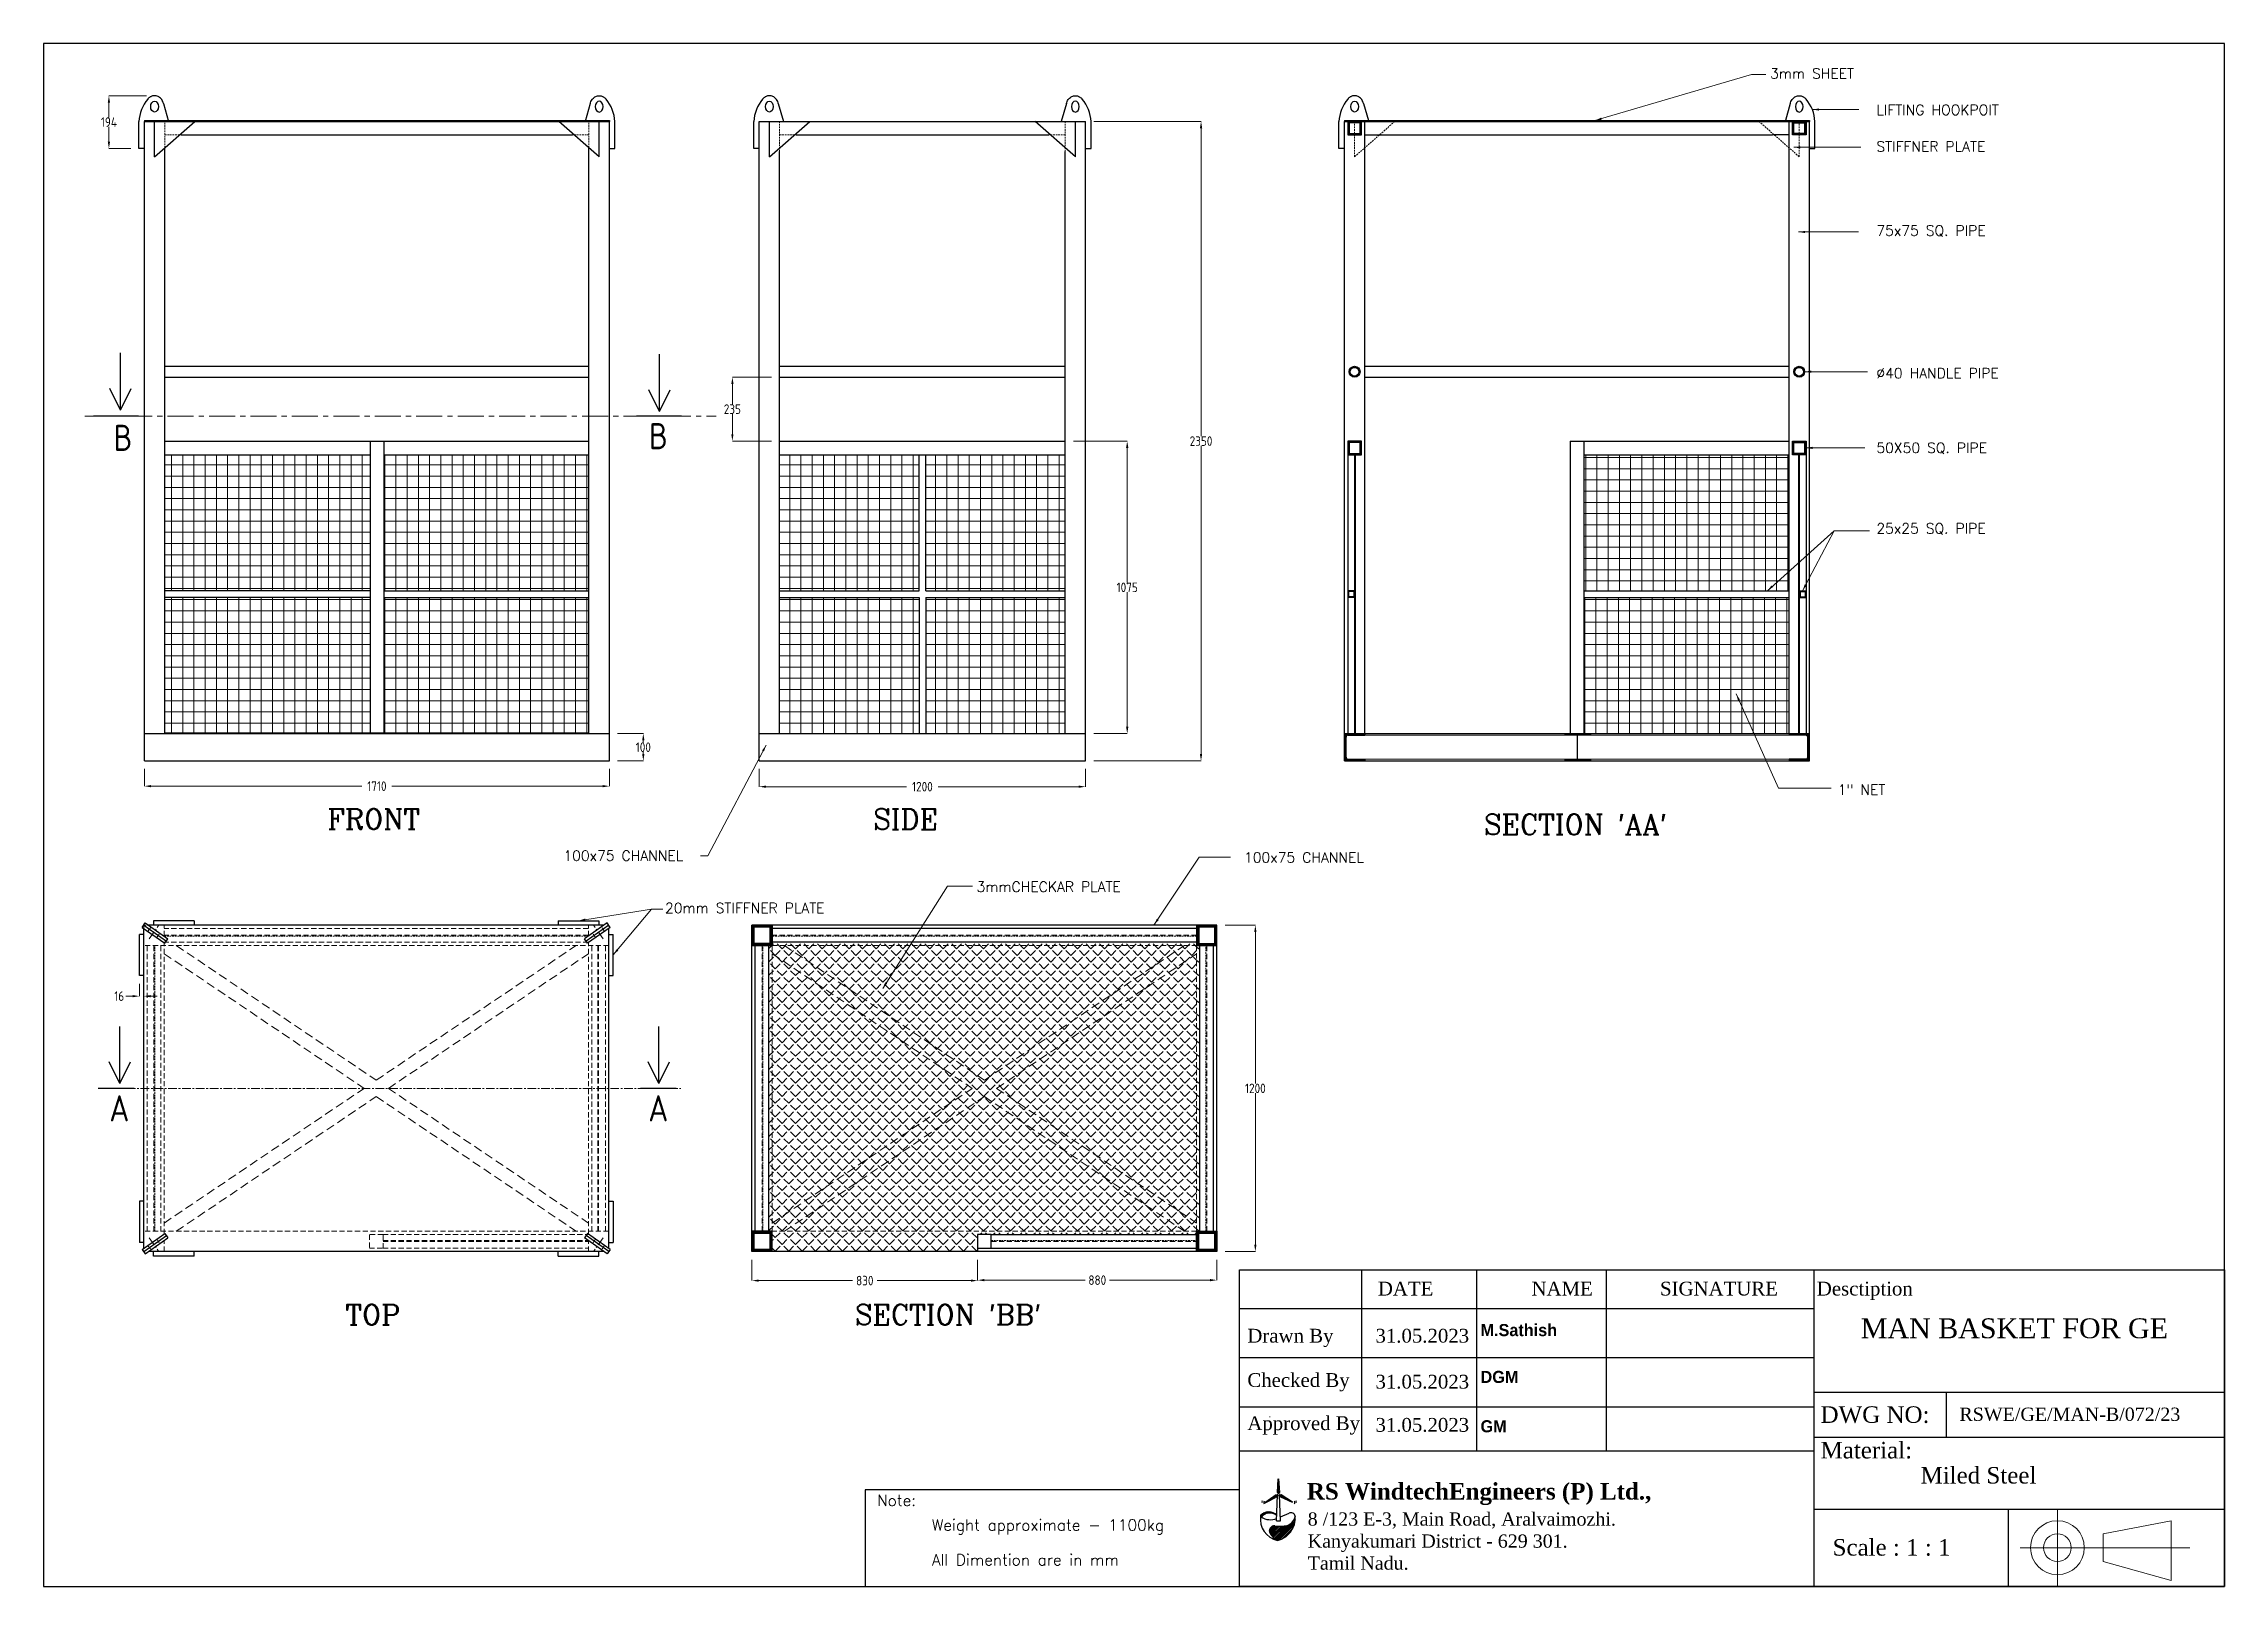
# Model space of a CAD drawing. Header units: millimetres. Extents: x 11912 to 63787, y -45933 to 16243.
# Drawn here: x 11912 to 19931, y -23755 to -18085 of the extents above; entities that cross this region are included whole.
import ezdxf

# ---------------------------------------------------------------- set-up
doc = ezdxf.new("R2010")
doc.units = ezdxf.units.MM
doc.linetypes.add('CENTER', pattern=[50.8, 31.75, -6.35, 6.35, -6.35])
doc.linetypes.add('HIDDEN', pattern=[9.525, 6.35, -3.175])
doc.styles.get("Standard").update_dxf_attribs({"font": 'dim.shx'})
doc.dimstyles.get("Standard").update_dxf_attribs({"dimtxt": 35, "dimasz": 25, "dimexe": 0.18, "dimexo": 30, "dimgap": 0.09, "dimtad": 0, "dimtih": 1, "dimtoh": 1, "dimdec": 0, "dimzin": 0, "dimdsep": 46, "dimtxsty": 'Standard', "dimcen": 0.09, "dimadec": 0, "dimazin": 0, "dimtfac": 1, "dimtdec": 0, "dimtofl": 0, "dimtmove": 0, "dimatfit": 3, "dimfxl": 1, "dimtolj": 1, "dimtzin": 0, "dimlwd": 5, "dimlwe": 5, "dimarcsym": 0})
pattern_1 = [(0, (0, -275.026), (0, 41.275), []), (90, (0, -275.026), (-41.275, 3e-15), [])]
pattern_2 = [(45, (-6915.018, -98195.706), (-3.05584582, 3.05584582), [])]

msp = doc.modelspace()

# ---------------------------------------------------------------- texts
at = {"attachment_point": 1}
for s, width, gutter_width, insert, char_height in [('{\\Fcomplex|c0;3mm SHEET}', 39452.729, 187.5, (18260.9, -18175.6), 37.5), ('{\\Fcomplex|c0;LIFTING HOOKPOIT}', 39452.729, 187.5, (18651.9, -18309.6), 37.5), ('{\\Fcomplex|c0;STIFFNER PLATE}', 39452.729, 187.5, (18651.9, -18444.2), 37.5), ('{\\Fcomplex|c0;75x75 SQ. PIPE}', 39452.729, 187.5, (18651.9, -18753), 37.5), ('{\\Fcomplex|c0;%%C40 HANDLE PIPE}', 39452.729, 187.5, (18651.9, -19277.3), 37.5), ('B', 91863.045, 600, (12169.5, -19485.5), 96), ('B', 73490.436, 480, (14138.4, -19479.3), 96), ('{\\Fcomplex|c0;50X50 SQ. PIPE}', 39452.729, 187.5, (18651.9, -19551.5), 37.5), ('{\\Fcomplex|c0;25x25 SQ. PIPE}', 39452.729, 187.5, (18651.9, -19847.7), 37.5), ('{\\Fcomplex|c0;1" NET}', 39452.729, 187.5, (18509.7, -20808.2), 37.5), ('{\\Fcomplex|c0;FRONT}', 78905.457, 375, (12955.8, -20896.6), 75), ('{\\Fcomplex|c0;SIDE}', 78905.457, 375, (14963.2, -20897.5), 75), ("{\\Fcomplex|c0;SECTION 'AA'}", 78905.457, 375, (17209.1, -20917), 75), ('{\\Fcomplex|c0;100x75 CHANNEL}', 39452.729, 187.5, (13823.9, -21050.5), 37.5), ('{\\Fcomplex|c0;100x75 CHANNEL}', 39452.729, 187.5, (16326.6, -21057), 37.5), ('{\\Fcomplex|c0;3mmCHECKAR PLATE}', 39452.729, 187.5, (15343.1, -21164.6), 37.5), ('{\\Fcomplex|c0;20mm STIFFNER PLATE}', 39452.729, 187.5, (14197.4, -21242.7), 37.5), ('A', 73490.436, 480, (12154.2, -21949.7), 96), ('A', 73490.436, 480, (14136, -21949.7), 96), ('{\\Fcomplex|c0;TOP}', 78905.457, 375, (13022.2, -22718.3), 75), ("{\\Fcomplex|c0;SECTION 'BB'}", 78905.457, 375, (14896, -22718.3), 75), ('{\\Fcomplex|c0;Note:}', 43398.002, 206.2, (14977.3, -23418.1), 41.25), ('{\\Fcomplex|c0;Weight approximate - 1100kg}', 43398.002, 206.2, (15178.7, -23508.6), 41.25), ('{\\Fcomplex|c0;All Dimention are in mm}', 43398.002, 206.2, (15178.7, -23636.8), 41.25)]:
    msp.add_mtext_dynamic_manual_height_columns(s, width=width, gutter_width=gutter_width, heights=[0], dxfattribs=dict(at, insert=insert, char_height=char_height))
at = {"color": 7, "attachment_point": 1}
for s, insert, char_height, width in [('{\\fTimes New Roman|b0|i0|c0|p18;DATE}', (16818.7, -22635.1), 50.674, 41296.265), ('{\\fTimes New Roman|b0|i0|c0|p18;NAME}', (17383.7, -22635.1), 50.674, 41296.265), ('{\\fTimes New Roman|b0|i0|c0|p18;SIGNATURE}', (17856.2, -22635.1), 50.674, 41296.265), ('{\\fTimes New Roman|b0|i0|c0|p18;Desctiption}', (18432.8, -22635.1), 50.674, 41296.265), ('{\\fTimes New Roman|b0|i0|c0|p18;MAN BASKET FOR GE}', (18594.4, -22769.7), 72.971, 59466.621), ('{\\fTimes New Roman|b0|i0|c0|p18;Drawn By}', (16338.8, -22808.2), 50.674, 41296.265), ('{\\fTimes New Roman|b0|i0|c0|p18;31.05.2023}', (16809.9, -22808.2), 50.674, 41296.265), ('{\\fBradley Hand ITC|b1|i0|c0|p66;M.Sathish}', (17196.2, -22790.5), 44.593, 36340.713), ('{\\fTimes New Roman|b0|i0|c0|p18;Checked By}', (16338.8, -22971.1), 50.674, 41296.265), ('{\\fTimes New Roman|b0|i0|c0|p18;31.05.2023}', (16809.9, -22977.1), 50.674, 41296.265), ('{\\fBradley Hand ITC|b1|i0|c0|p66;DGM}', (17196.2, -22962.7), 44.593, 36340.713), ('{\\fTimes New Roman|b0|i0|c0|p18;DWG NO:}', (18446.6, -23093), 60.809, 49555.517), ('{\\fTimes New Roman|b0|i0|c0|p18;Approved By}', (16338.8, -23129.7), 50.674, 41296.265), ('{\\fTimes New Roman|b0|i0|c0|p18;31.05.2023}', (16809.9, -23135.8), 50.674, 41296.265), ('{\\fBradley Hand ITC|b1|i0|c0|p66;\\PGM}', (17196.2, -23069.7), 44.593, 36340.713), ('{\\fTimes New Roman|b0|i0|c0|p18;RSWE/GE/MAN-B/072/23}', (18957, -23097.8), 48.647, 39644.414), ('{\\fTimes New Roman|b0|i0|c0|p18;Material:}', (18446.6, -23223.7), 60.809, 49555.517), ('{\\fTimes New Roman|b0|i0|c0|p18;Miled Steel}', (18814.2, -23316.1), 60.809, 49555.517), ('{\\fTimes New Roman|b1|i0|c0|p18;RS WindtechEngineers (P) Ltd.,}', (16557.7, -23375), 60.733, 49493.925), ('\\A1;{\\fTimes New Roman|b0|i0|c0|p18;8 /123 E-3, Main Road, Aralvaimozhi.\\PKanyakumari District - 629 301.\\PTamil Nadu.}', (16560.7, -23482.9), 48.587, 39595.14), ('{\\fTimes New Roman|b0|i0|c0|p18;Scale : 1 : 1}', (18490.8, -23580.9), 60.809, 49555.517)]:
    msp.add_mtext(s, dxfattribs=dict(at, insert=insert, char_height=char_height, width=width))

# ---------------------------------------------------------------- blocks, each defined once
blk = doc.blocks.new('*D2')
at = {"color": 0, "lineweight": 5, "transparency": 16777216}
for p, q in [((15773.9, -18370.5), (16168.7, -18370.5)), ((16168.5, -18395.5), (16168.5, -19527.9)), ((16168.5, -20695.5), (16168.5, -19563.1)), ((15773.9, -20720.5), (16168.7, -20720.5))]:
    blk.add_line(p, q, dxfattribs=at)
at = {"color": 0, "transparency": 16777216}
for points in [[(16164.3, -18395.5), (16172.7, -18395.5), (16168.5, -18370.5)], [(16164.3, -20695.5), (16172.7, -20695.5), (16168.5, -20720.5)]]:
    blk.add_solid(points, dxfattribs=at)
at = {"layer": 'Defpoints', "color": 0, "transparency": 16777216}
for p in [(15743.9, -18370.5), (15743.9, -20720.5), (16168.5, -20720.5)]:
    blk.add_point(p, dxfattribs=at)
at = {"color": 0, "transparency": 16777216, "insert": (16168.5, -19545.5), "char_height": 35, "attachment_point": 5}
blk.add_mtext('\\A1;2350', dxfattribs=at)
blk = doc.blocks.new('*D3')
at = {"color": 0, "lineweight": 5, "transparency": 16777216}
for p, q in [((14543.9, -20750.5), (14543.9, -20815.8)), ((15743.9, -20750.5), (15743.9, -20815.8)), ((14568.9, -20815.7), (15085.5, -20815.7)), ((15718.9, -20815.7), (15202.4, -20815.7))]:
    blk.add_line(p, q, dxfattribs=at)
at = {"color": 0, "transparency": 16777216}
for points in [[(14568.9, -20811.5), (14568.9, -20819.8), (14543.9, -20815.7)], [(15718.9, -20811.5), (15718.9, -20819.8), (15743.9, -20815.7)]]:
    blk.add_solid(points, dxfattribs=at)
at = {"layer": 'Defpoints', "color": 0, "transparency": 16777216}
for p in [(14543.9, -20720.5), (15743.9, -20720.5), (15743.9, -20815.7)]:
    blk.add_point(p, dxfattribs=at)
at = {"color": 0, "transparency": 16777216, "insert": (15143.9, -20815.7), "char_height": 35, "attachment_point": 5}
blk.add_mtext('\\A1;1200', dxfattribs=at)
blk = doc.blocks.new('*D4')
at = {"color": 0, "lineweight": 5, "transparency": 16777216}
for p, q in [((12282.9, -20750.5), (12282.9, -20813.9)), ((13992.9, -20750.5), (13992.9, -20813.9)), ((12307.9, -20813.8), (13082.8, -20813.8)), ((13967.9, -20813.8), (13193, -20813.8))]:
    blk.add_line(p, q, dxfattribs=at)
at = {"color": 0, "transparency": 16777216}
for points in [[(12307.9, -20809.6), (12307.9, -20817.9), (12282.9, -20813.8)], [(13967.9, -20809.6), (13967.9, -20817.9), (13992.9, -20813.8)]]:
    blk.add_solid(points, dxfattribs=at)
at = {"layer": 'Defpoints', "color": 0, "transparency": 16777216}
for p in [(12282.9, -20720.5), (13992.9, -20720.5), (13992.9, -20813.8)]:
    blk.add_point(p, dxfattribs=at)
at = {"color": 0, "transparency": 16777216, "insert": (13137.9, -20813.8), "char_height": 35, "attachment_point": 5}
blk.add_mtext('\\A1;1710', dxfattribs=at)
blk = doc.blocks.new('*D5')
at = {"color": 0, "lineweight": 5, "transparency": 16777216}
for p, q in [((14022.9, -20620.5), (14117.8, -20620.5)), ((14117.6, -20645.5), (14117.6, -20652.9)), ((14117.6, -20695.5), (14117.6, -20688.1)), ((14022.9, -20720.5), (14117.8, -20720.5))]:
    blk.add_line(p, q, dxfattribs=at)
at = {"color": 0, "transparency": 16777216}
for points in [[(14113.4, -20645.5), (14121.8, -20645.5), (14117.6, -20620.5)], [(14113.4, -20695.5), (14121.8, -20695.5), (14117.6, -20720.5)]]:
    blk.add_solid(points, dxfattribs=at)
at = {"layer": 'Defpoints', "color": 0, "transparency": 16777216}
for p in [(13992.9, -20620.5), (13992.9, -20720.5), (14117.6, -20720.5)]:
    blk.add_point(p, dxfattribs=at)
at = {"color": 0, "transparency": 16777216, "insert": (14117.6, -20670.5), "char_height": 35, "attachment_point": 5}
blk.add_mtext('\\A1;100', dxfattribs=at)
blk = doc.blocks.new('*D6')
at = {"color": 0, "lineweight": 5, "transparency": 16777216}
for p, q in [((14588.9, -19310.5), (14445.1, -19310.5)), ((14445.2, -19335.5), (14445.2, -19410.4)), ((14445.2, -19520.5), (14445.2, -19445.6)), ((14588.9, -19545.5), (14445.1, -19545.5))]:
    blk.add_line(p, q, dxfattribs=at)
at = {"color": 0, "transparency": 16777216}
for points in [[(14441.1, -19335.5), (14449.4, -19335.5), (14445.2, -19310.5)], [(14441.1, -19520.5), (14449.4, -19520.5), (14445.2, -19545.5)]]:
    blk.add_solid(points, dxfattribs=at)
at = {"layer": 'Defpoints', "color": 0, "transparency": 16777216}
for p in [(14445.2, -19310.5), (14618.9, -19310.5), (14618.9, -19545.5)]:
    blk.add_point(p, dxfattribs=at)
at = {"color": 0, "transparency": 16777216, "insert": (14445.2, -19428), "char_height": 35, "attachment_point": 5}
blk.add_mtext('\\A1;235', dxfattribs=at)
blk = doc.blocks.new('*D7')
at = {"color": 0, "lineweight": 5, "transparency": 16777216}
for p, q in [((12264.6, -21540.1), (12264.6, -21585.8)), ((12280.6, -21540.1), (12280.6, -21585.8)), ((12239.6, -21585.6), (12214.6, -21585.6)), ((12305.6, -21585.6), (12330.6, -21585.6))]:
    blk.add_line(p, q, dxfattribs=at)
at = {"color": 0, "transparency": 16777216}
for points in [[(12239.6, -21581.5), (12239.6, -21589.8), (12264.6, -21585.6)], [(12305.6, -21581.5), (12305.6, -21589.8), (12280.6, -21585.6)]]:
    blk.add_solid(points, dxfattribs=at)
at = {"layer": 'Defpoints', "color": 0, "transparency": 16777216}
for p in [(12264.6, -21510.1), (12280.6, -21510.1), (12264.6, -21585.6)]:
    blk.add_point(p, dxfattribs=at)
at = {"color": 0, "transparency": 16777216, "insert": (12190.3, -21585.6), "char_height": 35, "attachment_point": 5}
blk.add_mtext('\\A1;16', dxfattribs=at)
blk = doc.blocks.new('*D8')
at = {"color": 0, "lineweight": 5, "transparency": 16777216}
for p, q in [((12290.4, -18276.2), (12152.4, -18276.2)), ((12152.6, -18301.2), (12152.6, -18355.7)), ((12152.6, -18445.5), (12152.6, -18390.9)), ((12232.9, -18470.5), (12152.4, -18470.5))]:
    blk.add_line(p, q, dxfattribs=at)
at = {"color": 0, "transparency": 16777216}
for points in [[(12148.4, -18301.2), (12156.7, -18301.2), (12152.6, -18276.2)], [(12148.4, -18445.5), (12156.7, -18445.5), (12152.6, -18470.5)]]:
    blk.add_solid(points, dxfattribs=at)
at = {"layer": 'Defpoints', "color": 0, "transparency": 16777216}
for p in [(12152.6, -18276.2), (12320.4, -18276.2), (12262.9, -18470.5)]:
    blk.add_point(p, dxfattribs=at)
at = {"color": 0, "transparency": 16777216, "insert": (12152.6, -18373.3), "char_height": 35, "attachment_point": 5}
blk.add_mtext('\\A1;194', dxfattribs=at)
blk = doc.blocks.new('*D9')
at = {"color": 0, "lineweight": 5, "transparency": 16777216}
for p, q in [((15698.9, -19545.5), (15897.2, -19545.5)), ((15897, -19570.5), (15897, -20065.4)), ((15897, -20595.5), (15897, -20100.6)), ((15773.9, -20620.5), (15897.2, -20620.5))]:
    blk.add_line(p, q, dxfattribs=at)
at = {"color": 0, "transparency": 16777216}
for points in [[(15892.9, -19570.5), (15901.2, -19570.5), (15897, -19545.5)], [(15892.9, -20595.5), (15901.2, -20595.5), (15897, -20620.5)]]:
    blk.add_solid(points, dxfattribs=at)
at = {"layer": 'Defpoints', "color": 0, "transparency": 16777216}
for p in [(15668.9, -19545.5), (15897, -19545.5), (15743.9, -20620.5)]:
    blk.add_point(p, dxfattribs=at)
at = {"color": 0, "transparency": 16777216, "insert": (15897, -20083), "char_height": 35, "attachment_point": 5}
blk.add_mtext('\\A1;1075', dxfattribs=at)
blk = doc.blocks.new('*D17')
at = {"color": 0, "lineweight": 5, "transparency": 16777216}
for p, q in [((16257, -21324.4), (16368.4, -21324.4)), ((16368.2, -21349.4), (16368.2, -21906.8)), ((16368.2, -22499.4), (16368.2, -21942)), ((16257, -22524.4), (16368.4, -22524.4))]:
    blk.add_line(p, q, dxfattribs=at)
at = {"color": 0, "transparency": 16777216}
for points in [[(16364.1, -21349.4), (16372.4, -21349.4), (16368.2, -21324.4)], [(16364.1, -22499.4), (16372.4, -22499.4), (16368.2, -22524.4)]]:
    blk.add_solid(points, dxfattribs=at)
at = {"layer": 'Defpoints', "color": 0, "transparency": 16777216}
for p in [(16227, -21324.4), (16227, -22524.4), (16368.2, -22524.4)]:
    blk.add_point(p, dxfattribs=at)
at = {"color": 0, "transparency": 16777216, "insert": (16368.2, -21924.4), "char_height": 35, "attachment_point": 5}
blk.add_mtext('\\A1;1200', dxfattribs=at)
blk = doc.blocks.new('*D18')
at = {"color": 0, "lineweight": 5, "transparency": 16777216}
for p, q in [((14517, -22554.4), (14517, -22631.1)), ((15347, -22554.4), (15347, -22631.1)), ((14542, -22631), (14886.9, -22631)), ((15322, -22631), (14977.1, -22631))]:
    blk.add_line(p, q, dxfattribs=at)
at = {"color": 0, "transparency": 16777216}
for points in [[(14542, -22626.8), (14542, -22635.1), (14517, -22631)], [(15322, -22626.8), (15322, -22635.1), (15347, -22631)]]:
    blk.add_solid(points, dxfattribs=at)
at = {"layer": 'Defpoints', "color": 0, "transparency": 16777216}
for p in [(14517, -22524.4), (15347, -22524.4), (14517, -22631)]:
    blk.add_point(p, dxfattribs=at)
at = {"color": 0, "transparency": 16777216, "insert": (14932, -22631), "char_height": 35, "attachment_point": 5}
blk.add_mtext('\\A1;830', dxfattribs=at)
blk = doc.blocks.new('*D19')
at = {"color": 0, "lineweight": 5, "transparency": 16777216}
for p, q in [((15347, -22554.4), (15347, -22629.5)), ((16227, -22554.4), (16227, -22629.5)), ((15372, -22629.3), (15741.9, -22629.3)), ((16202, -22629.3), (15832.1, -22629.3))]:
    blk.add_line(p, q, dxfattribs=at)
at = {"color": 0, "transparency": 16777216}
for points in [[(15372, -22625.1), (15372, -22633.4), (15347, -22629.3)], [(16202, -22625.1), (16202, -22633.4), (16227, -22629.3)]]:
    blk.add_solid(points, dxfattribs=at)
at = {"layer": 'Defpoints', "color": 0, "transparency": 16777216}
for p in [(15347, -22524.4), (16227, -22524.4), (16227, -22629.3)]:
    blk.add_point(p, dxfattribs=at)
at = {"color": 0, "transparency": 16777216, "insert": (15787, -22629.3), "char_height": 35, "attachment_point": 5}
blk.add_mtext('\\A1;880', dxfattribs=at)

# ---------------------------------------------------------------- dimensions: what is measured, and where the dimension line sits
for base, p1, p2, picture, middle in [((12152.6, -18276.2), (12262.9, -18470.5), (12320.4, -18276.2), '*D8', (12152.6, -18373.3)), ((15897, -19545.5), (15743.9, -20620.5), (15668.9, -19545.5), '*D9', (15897, -20083)), ((14117.6, -20720.5), (13992.9, -20620.5), (13992.9, -20720.5), '*D5', (14117.6, -20670.5)), ((16368.2, -22524.4), (16227, -21324.4), (16227, -22524.4), '*D17', (16368.2, -21924.4))]:
    dim = msp.add_linear_dim(base=base, p1=p1, p2=p2, angle=90, dimstyle='Standard')
    dim.commit()
    dim.dimension.update_dxf_attribs({"geometry": picture, "text_midpoint": middle})
for base, p1, p2, picture, middle in [((16168.5, -20720.5), (15743.9, -18370.5), (15743.9, -20720.5), '*D2', (16168.5, -19545.5)), ((14445.2, -19310.5), (14618.9, -19545.5), (14618.9, -19310.5), '*D6', (14445.2, -19428))]:
    dim = msp.add_linear_dim(base=base, p1=p1, p2=p2, angle=90, dimstyle='Standard')
    dim.commit()
    dim.dimension.update_dxf_attribs({"geometry": picture, "text_midpoint": middle, "dimtype": 160})
for base, p1, p2, picture, middle in [((13992.9, -20813.8), (12282.9, -20720.5), (13992.9, -20720.5), '*D4', (13137.9, -20813.8)), ((15743.9, -20815.7), (14543.9, -20720.5), (15743.9, -20720.5), '*D3', (15143.9, -20815.7))]:
    dim = msp.add_linear_dim(base=base, p1=p1, p2=p2, dimstyle='Standard')
    dim.commit()
    dim.dimension.update_dxf_attribs({"geometry": picture, "text_midpoint": middle, "dimtype": 160})
for base, p1, p2, picture, middle in [((12264.6, -21585.6), (12280.6, -21510.1), (12264.6, -21510.1), '*D7', (12190.3, -21585.6)), ((14517, -22631), (15347, -22524.4), (14517, -22524.4), '*D18', (14932, -22631)), ((16227, -22629.3), (15347, -22524.4), (16227, -22524.4), '*D19', (15787, -22629.3))]:
    dim = msp.add_linear_dim(base=base, p1=p1, p2=p2, dimstyle='Standard')
    dim.commit()
    dim.dimension.update_dxf_attribs({"geometry": picture, "text_midpoint": middle})

# ---------------------------------------------------------------- hatches: boundary and pattern name
h = msp.add_hatch(color=256)
h.dxf.hatch_style = 1
h.paths.add_polyline_path([(16758.1, -18370.5), (16708.1, -18370.5), (16708.1, -18420.5), (16758.1, -18420.5)])
h.paths.add_polyline_path([(16753.1, -18375.5), (16713.1, -18375.5), (16713.1, -18415.5), (16753.1, -18415.5)], flags=16)
h = msp.add_hatch(color=256)
h.dxf.hatch_style = 1
h.paths.add_polyline_path([(18343.1, -18420.5), (18393.1, -18420.5), (18393.1, -18370.5), (18343.1, -18370.5)])
h.paths.add_polyline_path([(18348.1, -18415.5), (18388.1, -18415.5), (18388.1, -18375.5), (18348.1, -18375.5)], flags=16)
h = msp.add_hatch(color=256)
h.dxf.hatch_style = 1
h.paths.add_polyline_path([(16753.1, -19290.5, 1), (16713.1, -19290.5, 1)])
h.paths.add_polyline_path([(16749.1, -19290.5, 1), (16717.1, -19290.5, 1)], flags=16)
h = msp.add_hatch(color=256)
h.dxf.hatch_style = 1
h.paths.add_polyline_path([(18388.1, -19290.5, 1), (18348.1, -19290.5, 1)])
h.paths.add_polyline_path([(18384.1, -19290.5, 1), (18352.1, -19290.5, 1)], flags=16)
h = msp.add_hatch(color=256)
h.dxf.hatch_style = 1
h.paths.add_polyline_path([(16758.1, -19545.5), (16708.1, -19545.5), (16708.1, -19595.5), (16758.1, -19595.5)])
h.paths.add_polyline_path([(16753.1, -19550.5), (16713.1, -19550.5), (16713.1, -19590.5), (16753.1, -19590.5)], flags=16)
h = msp.add_hatch(color=256)
h.dxf.hatch_style = 1
h.paths.add_polyline_path([(18343.1, -19595.5), (18393.1, -19595.5), (18393.1, -19545.5), (18343.1, -19545.5)])
h.paths.add_polyline_path([(18348.1, -19590.5), (18388.1, -19590.5), (18388.1, -19550.5), (18348.1, -19550.5)], flags=16)
at = {"lineweight": 5, "true_color": 0x939598}
h = msp.add_hatch(dxfattribs=at)
h.set_pattern_fill('NET', color=252, scale=13)
h.set_pattern_definition(pattern_1)
h.paths.add_polyline_path([(12357.9, -19595.5), (12357.9, -20095.5), (13112.9, -20095.5), (13112.9, -19595.5)])
h.paths.add_polyline_path([(12357.9, -20617.5), (13112.9, -20617.5), (13112.9, -20120.5), (12357.9, -20120.5)])
h = msp.add_hatch(dxfattribs=at)
h.set_pattern_fill('NET', color=252, scale=13)
h.set_pattern_definition(pattern_1)
h.paths.add_polyline_path([(13162.9, -19595.5), (13162.9, -20095.5), (13917.9, -20095.5), (13917.9, -19595.5)])
h = msp.add_hatch(dxfattribs=at)
h.set_pattern_fill('NET', color=252, scale=13)
h.set_pattern_definition([(0, (-326.848, -275.026), (0, 41.275), []), (90, (-326.848, -275.026), (-41.275, 3e-15), [])])
h.paths.add_polyline_path([(14618.9, -20095.5), (15131.4, -20095.5), (15131.4, -19595.5), (14618.9, -19595.5)])
h.paths.add_polyline_path([(15668.9, -19595.5), (15156.4, -19595.5), (15156.4, -20095.5), (15668.9, -20095.5)])
h.paths.add_polyline_path([(15156.4, -20620.5), (15668.9, -20620.5), (15668.9, -20120.5), (15156.4, -20120.5)])
h.paths.add_polyline_path([(14618.9, -20120.5), (14618.9, -20620.5), (15131.4, -20620.5), (15131.4, -20120.5)])
h = msp.add_hatch(dxfattribs=at)
h.set_pattern_fill('NET', color=252, scale=13)
h.paths.add_polyline_path([(18330.6, -19595.5), (17575.6, -19595.5), (17575.6, -20095.5), (18330.6, -20095.5)])
h = msp.add_hatch(dxfattribs=at)
h.set_pattern_fill('NET', color=252, scale=13)
h.set_pattern_definition(pattern_1)
h.paths.add_polyline_path([(13162.9, -20617.5), (13917.9, -20617.5), (13917.9, -20120.5), (13162.9, -20120.5)])
h = msp.add_hatch(color=256)
h.dxf.hatch_style = 1
h.paths.add_polyline_path([(16708.1, -20120.5), (16733.1, -20120.5), (16733.1, -20095.5), (16708.1, -20095.5)])
h.paths.add_polyline_path([(16711.1, -20117.5), (16730.1, -20117.5), (16730.1, -20098.5), (16711.1, -20098.5)], flags=16)
h = msp.add_hatch(dxfattribs=at)
h.set_pattern_fill('NET', color=252, scale=13)
h.set_pattern_definition([(0, (4412.712, -275.026), (0, 41.275), []), (90, (4412.712, -275.026), (-41.275, 3e-15), [])])
h.paths.add_polyline_path([(17575.6, -20120.5), (17575.6, -20620.5), (18330.6, -20620.5), (18330.6, -20120.5)])
h = msp.add_hatch(color=256)
h.dxf.hatch_style = 1
h.paths.add_polyline_path([(18393.1, -20095.5), (18368.1, -20095.5), (18368.1, -20120.5), (18393.1, -20120.5)])
h.paths.add_polyline_path([(18390.1, -20117.5), (18371.1, -20117.5), (18371.1, -20098.5), (18390.1, -20098.5)], flags=16)
h = msp.add_hatch(color=256)
h.dxf.hatch_style = 1
h.paths.add_polyline_path([(13112.9, -20617.5), (12357.9, -20617.5), (12357.9, -20620.5), (13112.9, -20620.5)])
h = msp.add_hatch(color=256)
h.dxf.hatch_style = 1
h.paths.add_polyline_path([(13162.9, -20617.5), (13112.9, -20617.5), (13112.9, -20620.5), (13162.9, -20620.5)])
h = msp.add_hatch(color=256)
h.dxf.hatch_style = 1
h.paths.add_polyline_path([(13917.9, -20617.5), (13162.9, -20617.5), (13162.9, -20620.5), (13917.9, -20620.5)])
h = msp.add_hatch(color=256)
h.dxf.hatch_style = 1
h.paths.add_polyline_path([(16701.6, -20634, -0.414214), (16709.1, -20626.5), (16770.6, -20626.5), (16770.6, -20620.5), (16695.6, -20620.5), (16695.6, -20720.5), (16770.6, -20720.5), (16770.6, -20714.5), (16709.1, -20714.5, -0.414214), (16701.6, -20707)])
h = msp.add_hatch(color=256)
h.dxf.hatch_style = 1
h.paths.add_polyline_path([(17551.1, -20620.5), (17505.9, -20620.5), (17505.9, -20626.5), (17551.1, -20626.5)])
h.paths.add_polyline_path([(17601.1, -20620.5), (17551.1, -20620.5), (17551.1, -20626.5), (17601.1, -20626.5)])
h.paths.add_polyline_path([(17601.1, -20714.5), (17551.1, -20714.5), (17551.1, -20720.5), (17601.1, -20720.5)])
h.paths.add_polyline_path([(17551.1, -20714.5), (17505.9, -20714.5), (17505.9, -20720.5), (17551.1, -20720.5)])
h = msp.add_hatch(color=256)
h.dxf.hatch_style = 1
h.paths.add_polyline_path([(18399.6, -20634, 0.414214), (18392.1, -20626.5), (18330.6, -20626.5), (18330.6, -20620.5), (18405.6, -20620.5), (18405.6, -20720.5), (18330.6, -20720.5), (18330.6, -20714.5), (18392.1, -20714.5, 0.414214), (18399.6, -20707)])
h = msp.add_hatch(color=256)
h.dxf.hatch_style = 1
h.paths.add_polyline_path([(14517, -21324.4), (14517, -21399.4), (14592, -21399.4), (14592, -21324.4)])
h.paths.add_polyline_path([(14584, -21332.4), (14584, -21391.4), (14525, -21391.4), (14525, -21332.4)], flags=16)
h = msp.add_hatch(color=256)
h.dxf.hatch_style = 1
h.paths.add_polyline_path([(16152, -21324.4), (16152, -21399.4), (16227, -21399.4), (16227, -21324.4)])
h.paths.add_polyline_path([(16219, -21332.4), (16219, -21391.4), (16160, -21391.4), (16160, -21332.4)], flags=16)
at = {"lineweight": 9}
h = msp.add_hatch(dxfattribs=at)
h.set_pattern_fill('ANGLE', color=256, scale=5, angle=45)
h.set_pattern_definition([(45, (-165.022, 296.336), (-24.695704, 24.695704), [25.4, -9.525]), (135, (-165.022, 296.336), (-24.695704, -24.695704), [25.4, -9.525])])
h.paths.add_polyline_path([(15347, -22461.9), (15397, -22461.9), (16152, -22461.9), (16152, -22449.4), (16164.5, -22449.4), (16164.5, -21399.4), (16152, -21399.4), (16152, -21386.9), (14592, -21386.9), (14592, -21399.4), (14579.5, -21399.4), (14579.5, -22449.4), (14592, -22449.4), (14592, -22524.4), (15347, -22524.4), (15347, -22511.9)])
h = msp.add_hatch(color=256)
h.dxf.hatch_style = 1
h.paths.add_polyline_path([(14592, -22449.4), (14517, -22449.4), (14517, -22524.4), (14592, -22524.4)])
h.paths.add_polyline_path([(14584, -22516.4), (14525, -22516.4), (14525, -22457.4), (14584, -22457.4)], flags=16)
h = msp.add_hatch(color=256)
h.dxf.hatch_style = 1
h.paths.add_polyline_path([(16227, -22449.4), (16152, -22449.4), (16152, -22524.4), (16227, -22524.4)])
h.paths.add_polyline_path([(16219, -22516.4), (16160, -22516.4), (16160, -22457.4), (16219, -22457.4)], flags=16)
at = {"linetype": 'ByBlock', "lineweight": 9}
h = msp.add_hatch(dxfattribs=at)
h.set_pattern_fill('ANSI31', scale=34.572949, style=0)
h.set_pattern_definition(pattern_2)
h.paths.add_polyline_path([(16448.6, -23409.9), (16453.5, -23409.8), (16452.5, -23359.5), (16451, -23359.5)])
h.paths.add_polyline_path([(16453.5, -23409.8), (16458.5, -23409.7), (16454.1, -23359.5), (16452.5, -23359.5)])
at = {"linetype": 'ByBlock'}
h = msp.add_hatch(dxfattribs=at)
h.set_pattern_fill('ANSI31', color=256, scale=17.286474, style=0)
h.set_pattern_definition([(45, (-6915.018, -98195.7061), (-1.52792291, 1.52792291), [])])
h.paths.add_polyline_path([(16447.1, -23494.9), (16447.2, -23492.9, 0.430895), (16388.5, -23492.4, 0.193141), (16387.3, -23495.7, 0.276622), (16389.2, -23499.7, 0.013756), (16392, -23501.5, -0.201708), (16396, -23494, -0.361719)])
at = {"linetype": 'ByBlock', "lineweight": 9}
h = msp.add_hatch(dxfattribs=at)
h.set_pattern_fill('ANSI31', scale=34.572949, angle=45, style=0)
h.set_pattern_definition([(90, (-6915.018, -98195.706), (-4.3216186, 1e-15), [])])
h.paths.add_polyline_path([(16449.6, -23425.8), (16447.1, -23421.6), (16404, -23447.6), (16404.8, -23449)])
h.paths.add_polyline_path([(16447.1, -23421.6), (16444.5, -23417.3), (16403.2, -23446.3), (16404, -23447.6)])
h = msp.add_hatch(dxfattribs=at)
h.set_pattern_fill('ANSI31', scale=34.572949, style=0)
h.set_pattern_definition(pattern_2)
h.paths.add_polyline_path([(16462.9, -23417), (16460.5, -23421.3), (16504.6, -23445.6), (16505.3, -23444.2)])
h.paths.add_polyline_path([(16460.5, -23421.3), (16458.1, -23425.6), (16503.8, -23447), (16504.6, -23445.6)])
at = {"lineweight": 5}
h = msp.add_hatch(dxfattribs=at)
h.set_pattern_fill('ANSI31', scale=34.572949, style=0)
h.set_pattern_definition(pattern_2)
h.paths.add_polyline_path([(16440, -23532.3, 0.59684), (16421.5, -23558.5, 0.149261), (16450, -23586.7, 0.360444), (16515.2, -23496.8, -0.274693), (16485.5, -23530.6, -0.101464)])

# ---------------------------------------------------------------- linework, layer by layer
for p, q in [((12353.1, -18304.4), (12372.2, -18370.5)), ((13922.7, -18304.4), (13903.6, -18370.5)), ((14614.1, -18304.4), (14633.2, -18370.5)), ((15673.7, -18304.4), (15654.7, -18370.5)), ((16765.8, -18304.4), (16784, -18367.5)), ((18335.4, -18304.4), (18317.2, -18367.5)), ((12262.9, -18470.5), (12262.9, -18370.5)), ((12282.9, -18367.5), (13992.9, -18367.5)), ((12282.9, -18367.5), (12282.9, -18370.5)), ((12282.9, -20720.5), (12282.9, -18370.5)), ((12282.9, -18370.5), (13992.9, -18370.5)), ((12320.4, -18500.4), (12468.6, -18370.5)), ((12320.4, -18500.4), (12320.4, -18370.5)), ((12418.6, -18420.5), (13857.3, -18420.5)), ((13955.4, -18500.4), (13807.3, -18370.5)), ((13955.4, -18500.4), (13955.4, -18370.5)), ((13992.9, -18367.5), (13992.9, -18370.5)), ((13992.9, -20720.5), (13992.9, -18370.5)), ((14012.9, -18470.5), (14012.9, -18370.5)), ((14523.9, -18470.5), (14523.9, -18370.5)), ((14543.9, -20720.5), (14543.9, -18370.5)), ((14543.9, -18370.5), (15743.9, -18370.5)), ((14581.4, -18500.4), (14729.6, -18370.5)), ((14581.4, -18500.4), (14581.4, -18370.5)), ((14679.6, -18420.5), (15608.3, -18420.5)), ((15706.4, -18500.4), (15558.3, -18370.5)), ((15706.4, -18500.4), (15706.4, -18370.5)), ((15743.9, -20720.5), (15743.9, -18370.5)), ((15743.9, -20720.5), (15743.9, -18370.5)), ((15763.9, -18470.5), (15763.9, -18370.5)), ((16675.6, -18470.5), (16675.6, -18370.5)), ((16695.6, -18367.5), (18405.6, -18367.5)), ((16695.6, -18367.5), (16695.6, -18370.5)), ((16695.6, -20720.5), (16695.6, -18370.5)), ((16695.6, -18370.5), (18405.6, -18370.5)), ((16770.6, -18467.5), (16770.6, -18370.5)), ((16770.6, -18420.5), (16831.3, -18420.5)), ((16831.3, -18420.5), (18270, -18420.5)), ((18330.6, -18420.5), (18270, -18420.5)), ((18330.6, -18420.5), (18270, -18420.5)), ((18330.6, -18467.5), (18330.6, -18370.5)), ((18330.6, -18467.5), (18330.6, -18370.5)), ((18405.6, -18367.5), (18405.6, -18370.5)), ((18405.6, -20720.5), (18405.6, -18370.5)), ((18425.6, -18470.5), (18425.6, -18370.5)), ((12282.9, -18470.5), (12262.9, -18470.5)), ((12357.9, -20620.5), (12357.9, -18467.5)), ((13917.9, -20620.5), (13917.9, -18467.5)), ((13992.9, -18470.5), (14012.9, -18470.5)), ((14543.9, -18470.5), (14523.9, -18470.5)), ((14618.9, -20620.5), (14618.9, -18481.1)), ((15668.9, -20620.5), (15668.9, -18481.1)), ((15743.9, -18470.5), (15763.9, -18470.5)), ((16695.6, -18470.5), (16675.6, -18470.5)), ((16770.6, -20620.5), (16770.6, -18467.5)), ((18330.6, -20620.5), (18330.6, -18467.5)), ((18405.6, -18470.5), (18425.6, -18470.5)), ((12195.4, -19431.6), (12195.4, -19221.7)), ((14176.8, -19436.2), (14176.8, -19226.3)), ((12357.9, -19270.5), (13917.9, -19270.5)), ((12357.9, -19310.5), (13917.9, -19310.5)), ((14618.9, -19270.5), (15668.9, -19270.5)), ((14618.9, -19310.5), (15668.9, -19310.5)), ((16770.6, -19270.5), (18330.6, -19270.5)), ((16770.6, -19310.5), (18330.6, -19310.5)), ((12195.4, -19431.6), (12156.1, -19352.2)), ((12195.4, -19431.6), (12234.8, -19352.2)), ((14176.8, -19436.2), (14137.5, -19356.7)), ((14176.8, -19436.2), (14216.1, -19356.7)), ((12261, -19454.3), (12096.4, -19454.3)), ((14257.6, -19454.3), (14093, -19454.3)), ((12357.9, -19545.5), (13917.9, -19545.5)), ((13112.9, -19545.5), (13112.9, -20620.5)), ((13162.9, -19545.5), (13162.9, -20620.5)), ((14618.9, -19545.5), (15668.9, -19545.5)), ((17525.6, -19545.5), (18330.6, -19545.5)), ((17525.6, -19545.5), (17525.6, -20620.5)), ((17575.6, -19545.5), (17575.6, -20620.5)), ((12357.9, -19595.5), (13112.9, -19595.5)), ((13162.9, -19595.5), (13917.9, -19595.5)), ((14618.9, -19595.5), (15668.9, -19595.5)), ((15131.4, -20095.5), (15131.4, -19595.5)), ((15156.4, -20095.5), (15156.4, -19595.5)), ((16708.1, -19595.5), (16708.1, -20620.5)), ((16733.1, -19595.5), (16733.1, -20620.5)), ((17575.6, -19595.5), (18330.6, -19595.5)), ((18368.1, -19595.5), (18368.1, -20620.5)), ((18393.1, -19595.5), (18393.1, -20620.5)), ((13112.9, -20095.5), (12357.9, -20095.5)), ((13112.9, -20120.5), (12357.9, -20120.5)), ((13162.9, -20095.5), (13917.9, -20095.5)), ((13162.9, -20120.5), (13917.9, -20120.5)), ((14618.9, -20095.5), (15131.4, -20095.5)), ((14618.9, -20120.5), (15131.4, -20120.5)), ((15131.4, -20120.5), (15131.4, -20620.5)), ((15156.4, -20095.5), (15668.9, -20095.5)), ((15156.4, -20120.5), (15156.4, -20620.5)), ((15156.4, -20120.5), (15668.9, -20120.5)), ((16733.1, -20095.5), (16708.1, -20095.5)), ((16733.1, -20120.5), (16708.1, -20120.5)), ((16711.1, -20098.5), (16711.1, -20117.5)), ((16730.1, -20098.5), (16711.1, -20098.5)), ((16730.1, -20117.5), (16711.1, -20117.5)), ((16730.1, -20098.5), (16730.1, -20117.5)), ((17575.6, -20095.5), (18330.6, -20095.5)), ((17575.6, -20120.5), (18330.6, -20120.5)), ((18368.1, -20095.5), (18393.1, -20095.5)), ((18368.1, -20120.5), (18393.1, -20120.5)), ((18371.1, -20098.5), (18390.1, -20098.5)), ((18371.1, -20098.5), (18371.1, -20117.5)), ((18371.1, -20117.5), (18390.1, -20117.5)), ((18390.1, -20098.5), (18390.1, -20117.5)), ((12282.9, -20620.5), (13992.9, -20620.5)), ((12357.9, -20617.5), (13917.9, -20617.5)), ((14543.9, -20620.5), (15743.9, -20620.5)), ((16695.6, -20620.5), (18405.6, -20620.5)), ((16701.6, -20707), (16701.6, -20634)), ((16709.1, -20626.5), (16770.6, -20626.5)), ((16770.6, -20620.5), (16770.6, -20626.5)), ((17505.9, -20620.5), (17505.9, -20626.5)), ((17551.1, -20620.5), (17551.1, -20720.5)), ((17601.1, -20620.5), (17601.1, -20626.5)), ((18330.6, -20620.5), (18330.6, -20626.5)), ((18392.1, -20626.5), (18330.6, -20626.5)), ((18399.6, -20707), (18399.6, -20634)), ((12282.9, -20720.5), (13992.9, -20720.5)), ((14543.9, -20720.5), (15743.9, -20720.5)), ((16695.6, -20720.5), (18405.6, -20720.5)), ((16709.1, -20714.5), (16770.6, -20714.5)), ((16770.6, -20714.5), (16770.6, -20720.5)), ((17505.9, -20714.5), (17505.9, -20720.5)), ((17601.1, -20714.5), (17601.1, -20720.5)), ((18392.1, -20714.5), (18330.6, -20714.5)), ((18330.6, -20714.5), (18330.6, -20720.5)), ((12274.8, -21332.6), (12286.3, -21316.2)), ((12280.6, -21324.4), (12364.1, -21383)), ((12286.3, -21316.2), (12369.8, -21374.8)), ((13973.1, -21324.4), (12298, -21324.4)), ((12466.2, -21308.4), (12316.4, -21308.4)), ((12316.4, -21308.4), (12316.4, -21324.4)), ((12466.2, -21308.4), (12466.2, -21324.4)), ((13804.9, -21308.4), (13954.7, -21308.4)), ((13804.9, -21308.4), (13804.9, -21324.4)), ((13984.8, -21316.2), (13901.3, -21374.8)), ((13990.6, -21324.4), (13907, -21383)), ((13954.7, -21308.4), (13954.7, -21324.4)), ((13996.3, -21332.6), (13984.8, -21316.2)), ((14517, -22524.4), (14517, -21324.4)), ((16227, -21324.4), (14517, -21324.4)), ((14592, -21324.4), (14592, -21399.4)), ((16227, -22524.4), (16227, -21324.4)), ((12264.6, -21510.1), (12264.6, -21358.4)), ((12280.6, -21358.4), (12264.6, -21358.4)), ((12274.8, -21332.6), (12358.3, -21391.2)), ((12280.6, -22512.2), (12280.6, -21336.6)), ((12358.3, -21391.2), (12369.8, -21374.8)), ((13912.8, -21391.2), (13901.3, -21374.8)), ((13996.3, -21332.6), (13912.8, -21391.2)), ((13990.6, -22512.2), (13990.6, -21336.6)), ((13990.6, -21358.4), (14006.6, -21358.4)), ((14006.6, -21510.1), (14006.6, -21358.4)), ((14517, -21399.4), (14592, -21399.4)), ((14584, -21332.4), (14525, -21332.4)), ((14525, -21391.4), (14525, -21332.4)), ((14584, -21391.4), (14525, -21391.4)), ((14529.5, -22449.4), (14529.5, -21399.4)), ((14579.5, -22449.4), (14579.5, -21399.4)), ((14584, -21391.4), (14584, -21332.4)), ((16152, -21336.9), (14592, -21336.9)), ((16152, -21386.9), (14592, -21386.9)), ((16164.5, -22449.4), (16164.5, -21399.4)), ((16214.5, -22449.4), (16214.5, -21399.4)), ((12280.6, -21510.1), (12264.6, -21510.1)), ((13990.6, -21510.1), (14006.6, -21510.1)), ((12192.6, -21906.6), (12192.6, -21696.7)), ((14174.4, -21906.6), (14174.4, -21696.7)), ((12192.6, -21906.6), (12153.2, -21827.1)), ((12192.6, -21906.6), (12231.9, -21827.1)), ((14174.4, -21906.6), (14135.1, -21827.1)), ((14174.4, -21906.6), (14213.7, -21827.1)), ((12245, -21924.7), (12113.3, -21924.7)), ((14238.8, -21924.7), (14107.1, -21924.7)), ((12280.6, -22339.4), (12264.6, -22339.4)), ((12264.6, -22339.4), (12264.6, -22491.1)), ((13990.6, -22339.4), (14006.6, -22339.4)), ((14006.6, -22339.4), (14006.6, -22491.1)), ((14592, -22449.4), (14517, -22449.4)), ((14592, -22524.4), (14592, -22449.4)), ((12280.6, -22491.1), (12264.6, -22491.1)), ((12274.8, -22516.2), (12358.3, -22457.6)), ((12274.8, -22516.2), (12286.3, -22532.6)), ((12280.6, -22524.4), (12364.1, -22465.8)), ((12286.3, -22532.6), (12369.8, -22474)), ((13973.1, -22524.4), (12298, -22524.4)), ((12316.4, -22541.1), (12316.4, -22525.1)), ((12358.3, -22457.6), (12369.8, -22474)), ((12466.2, -22541.1), (12466.2, -22525.1)), ((13804.9, -22541.1), (13804.9, -22525.1)), ((13912.8, -22457.6), (13901.3, -22474)), ((13984.8, -22532.6), (13901.3, -22474)), ((13990.6, -22524.4), (13907, -22465.8)), ((13996.3, -22516.2), (13912.8, -22457.6)), ((13954.7, -22541.1), (13954.7, -22525.1)), ((13996.3, -22516.2), (13984.8, -22532.6)), ((13990.6, -22491.1), (14006.6, -22491.1)), ((16227, -22524.4), (14517, -22524.4)), ((14525, -22516.4), (14525, -22457.4)), ((14584, -22457.4), (14525, -22457.4)), ((14584, -22516.4), (14525, -22516.4)), ((14584, -22516.4), (14584, -22457.4)), ((15347, -22511.9), (15347, -22524.4)), ((15397, -22461.9), (16152, -22461.9)), ((15397, -22511.9), (16152, -22511.9)), ((16219, -22457.4), (16160, -22457.4)), ((16160, -22516.4), (16160, -22457.4)), ((16219, -22516.4), (16160, -22516.4)), ((16219, -22516.4), (16219, -22457.4)), ((12466.2, -22541.1), (12316.4, -22541.1)), ((13804.9, -22541.1), (13954.7, -22541.1))]:
    msp.add_line(p, q)
at = {"linetype": 'HIDDEN', "lineweight": 5}
for p, q in [((12357.9, -18467.5), (12357.9, -18370.5)), ((12357.9, -18420.5), (12418.6, -18420.5)), ((13917.9, -18420.5), (13857.3, -18420.5)), ((13917.9, -18420.5), (13857.3, -18420.5)), ((13917.9, -18467.5), (13917.9, -18370.5)), ((13917.9, -18467.5), (13917.9, -18370.5)), ((14618.9, -18481.1), (14618.9, -18370.5)), ((14618.9, -18420.5), (14679.6, -18420.5)), ((15668.9, -18420.5), (15608.3, -18420.5)), ((15668.9, -18481.1), (15668.9, -18370.5)), ((16733.1, -18500.4), (16881.3, -18370.5)), ((16733.1, -18500.4), (16733.1, -18370.5)), ((18368.1, -18500.4), (18220, -18370.5)), ((18368.1, -18500.4), (18368.1, -18370.5)), ((12298, -21324.4), (12280.6, -21324.4)), ((12280.6, -21336.6), (12280.6, -21324.4)), ((12295.9, -21347.4), (12307.4, -21331.1)), ((12321.1, -22449.4), (12321.1, -21399.4)), ((12328.7, -21370.4), (12340.2, -21354)), ((13915.6, -21364.9), (12355.6, -21364.9)), ((13942.4, -21370.4), (13930.9, -21354)), ((13975.2, -21347.4), (13963.7, -21331.1)), ((14557.5, -22449.4), (14557.5, -21399.4)), ((16152, -21364.9), (14592, -21364.9)), ((16186.5, -22449.4), (16186.5, -21399.4)), ((12295.9, -22501.4), (12307.4, -22517.8)), ((12328.7, -22478.4), (12340.2, -22494.8)), ((13942.4, -22478.4), (13930.9, -22494.8)), ((13975.2, -22501.4), (13963.7, -22517.8)), ((15397, -22483.9), (16152, -22483.9)), ((15397, -22511.9), (16152, -22511.9))]:
    msp.add_line(p, q, dxfattribs=at)
at = {"linetype": 'CENTER', "lineweight": 5, "ltscale": 3}
msp.add_line((12063.8, -19454), (14385.3, -19454), dxfattribs=at)
at = {"color": 252, "lineweight": 5, "true_color": 0x939598}
for p, q in [((16736.1, -19605.4), (16733.1, -19605.4)), ((16736.1, -19595.5), (16736.1, -20620.5)), ((18365.1, -19595.5), (18365.1, -20620.5)), ((18365.1, -19605.4), (18368.1, -19605.4)), ((16736.1, -19647), (16733.1, -19647)), ((16736.1, -19688.5), (16733.1, -19688.5)), ((18365.1, -19647), (18368.1, -19647)), ((18365.1, -19688.5), (18368.1, -19688.5)), ((16736.1, -19729.4), (16733.1, -19729.4)), ((16736.1, -19770.8), (16733.1, -19770.8)), ((18365.1, -19729.4), (18368.1, -19729.4)), ((18365.1, -19770.8), (18368.1, -19770.8)), ((16736.1, -19812.1), (16733.1, -19812.1)), ((16736.1, -19853.4), (16733.1, -19853.4)), ((18365.1, -19812.1), (18368.1, -19812.1)), ((18365.1, -19853.4), (18368.1, -19853.4)), ((16736.1, -19894.6), (16733.1, -19894.6)), ((16736.1, -19935.9), (16733.1, -19935.9)), ((18365.1, -19894.6), (18368.1, -19894.6)), ((18365.1, -19935.9), (18368.1, -19935.9)), ((16736.1, -19977.2), (16733.1, -19977.2)), ((16736.1, -20018.5), (16733.1, -20018.5)), ((18365.1, -19977.2), (18368.1, -19977.2)), ((18365.1, -20018.5), (18368.1, -20018.5)), ((16736.1, -20060), (16733.1, -20060)), ((18365.1, -20060), (18368.1, -20060)), ((16736.1, -20128.5), (16733.1, -20128.5)), ((16736.1, -20169.7), (16733.1, -20169.7)), ((18365.1, -20128.5), (18368.1, -20128.5)), ((18365.1, -20169.7), (18368.1, -20169.7)), ((16736.1, -20210.9), (16733.1, -20210.9)), ((16736.1, -20252.3), (16733.1, -20252.3)), ((18365.1, -20210.9), (18368.1, -20210.9)), ((18365.1, -20252.3), (18368.1, -20252.3)), ((16736.1, -20293.3), (16733.1, -20293.3)), ((16736.1, -20293.6), (16733.1, -20293.6)), ((16736.1, -20334.9), (16733.1, -20334.9)), ((18365.1, -20293.3), (18368.1, -20293.3)), ((18365.1, -20293.6), (18368.1, -20293.6)), ((18365.1, -20334.9), (18368.1, -20334.9)), ((16736.1, -20376.1), (16733.1, -20376.1)), ((16736.1, -20417.3), (16733.1, -20417.3)), ((18365.1, -20376.1), (18368.1, -20376.1)), ((18365.1, -20417.3), (18368.1, -20417.3)), ((16736.1, -20458.6), (16733.1, -20458.6)), ((16736.1, -20499.9), (16733.1, -20499.9)), ((18365.1, -20458.6), (18368.1, -20458.6)), ((18365.1, -20499.9), (18368.1, -20499.9)), ((16736.1, -20541.1), (16733.1, -20541.1)), ((16736.1, -20582.4), (16733.1, -20582.4)), ((18365.1, -20541.1), (18368.1, -20541.1)), ((18365.1, -20582.4), (18368.1, -20582.4))]:
    msp.add_line(p, q, dxfattribs=at)
at = {"lineweight": 5}
for p, q in [((16770.6, -20626.5), (18330.6, -20626.5)), ((16770.6, -20714.5), (18330.6, -20714.5))]:
    msp.add_line(p, q, dxfattribs=at)
at = {"linetype": 'CENTER', "lineweight": 5}
for p, q in [((12300.8, -21375.3), (12335.3, -21326.2)), ((13970.3, -21375.3), (13935.8, -21326.2)), ((12116.9, -21924.7), (14255.3, -21924.7)), ((12300.8, -22473.5), (12335.3, -22522.7)), ((13970.3, -22473.5), (13935.8, -22522.7))]:
    msp.add_line(p, q, dxfattribs=at)
at = {"linetype": 'HIDDEN', "lineweight": 5, "ltscale": 3}
for p, q in [((12355.6, -21364.8), (12355.6, -21324.4)), ((13915.6, -21364.8), (13915.6, -21324.4)), ((13990.6, -21399.4), (12280.6, -21399.4)), ((12293.1, -22449.4), (12293.1, -21399.4)), ((12318.1, -22449.4), (12318.1, -21399.4)), ((12343.1, -22449.4), (12343.1, -21399.4)), ((13915.6, -21336.9), (12355.6, -21336.9)), ((13915.6, -21361.9), (12355.6, -21361.9)), ((13915.6, -21386.9), (12355.6, -21386.9)), ((12355.6, -22459.6), (12355.6, -21389.3)), ((13915.6, -22459.6), (13915.6, -21389.3)), ((13928.1, -22449.4), (13928.1, -21399.4)), ((13950.1, -22449.4), (13950.1, -21399.4)), ((13953.1, -22449.4), (13953.1, -21399.4)), ((13978.1, -22449.4), (13978.1, -21399.4)), ((14554.5, -22449.4), (14554.5, -21399.4)), ((16152, -21361.9), (14592, -21361.9)), ((14592, -21399.4), (16152, -21399.4)), ((14592, -22449.4), (14592, -21399.4)), ((16152, -21399.4), (16152, -22449.4)), ((16189.5, -22449.4), (16189.5, -21399.4)), ((13990.6, -22449.4), (12280.6, -22449.4)), ((16152, -22449.4), (14592, -22449.4)), ((12355.6, -22524.4), (12355.6, -22484)), ((13160.6, -22461.9), (13915.6, -22461.9)), ((13160.6, -22483.9), (13915.6, -22483.9)), ((13160.6, -22486.9), (13915.6, -22486.9)), ((13160.6, -22511.9), (13915.6, -22511.9)), ((13160.6, -22511.9), (13915.6, -22511.9)), ((13915.6, -22524.4), (13915.6, -22484)), ((15397, -22486.9), (16152, -22486.9))]:
    msp.add_line(p, q, dxfattribs=at)
at = {"linetype": 'HIDDEN', "lineweight": 5, "ltscale": 5}
for p, q in [((12400.3, -21399.4), (13135.6, -21894.3)), ((13135.6, -21894.3), (13870.8, -21399.4)), ((14636.8, -21399.4), (15372, -21894.3)), ((15372, -21894.3), (16107.2, -21399.4)), ((12355.6, -21429.6), (13090.8, -21924.4)), ((13180.3, -21924.4), (13915.6, -21429.6)), ((14592, -21429.6), (15327.2, -21924.4)), ((15416.8, -21924.4), (16152, -21429.6)), ((12355.6, -22419.3), (13090.8, -21924.4)), ((12400.3, -22449.4), (13135.6, -21954.6)), ((13135.6, -21954.6), (13870.8, -22449.4)), ((13180.3, -21924.4), (13915.6, -22419.3)), ((14592, -22419.3), (15327.2, -21924.4)), ((14636.8, -22449.4), (15372, -21954.6)), ((15372, -21954.6), (16107.2, -22449.4)), ((15416.8, -21924.4), (16152, -22419.3))]:
    msp.add_line(p, q, dxfattribs=at)
at = {"color": 7, "ltscale": 2}
for p, q in [((16759.8, -23040.8), (16759.8, -22591.3)), ((17182.7, -23040.8), (17182.7, -22591.3)), ((17660, -23256.3), (17660, -22591.3)), ((18423.3, -23754.7), (18423.3, -22591.3)), ((16310, -22734.1), (18423.3, -22734.1)), ((16759.8, -23256.3), (16759.8, -22806.8)), ((17182.7, -23256.3), (17182.7, -22806.8)), ((16310, -22913.8), (18423.3, -22913.8)), ((18423.3, -23040.8), (19931.5, -23040.8)), ((16310, -23094.9), (18423.3, -23094.9)), ((18423.3, -23206.8), (19931.5, -23206.8)), ((16310, -23256.3), (18423.3, -23256.3)), ((18423.3, -23470.4), (19931.5, -23470.4))]:
    msp.add_line(p, q, dxfattribs=at)
at = {"color": 7}
for p, q in [((18908.8, -23040.8), (18908.8, -23206.8)), ((16446.3, -23513.7), (16450.1, -23419.6)), ((16461, -23513.7), (16457.3, -23419.6)), ((16460.4, -23498.9), (16492.1, -23486.2)), ((19136.4, -23470.4), (19136.4, -23754.7)), ((16446.3, -23513.7), (16461, -23513.7))]:
    msp.add_line(p, q, dxfattribs=at)
at = {"linetype": 'ByBlock', "lineweight": 9}
for p, q in [((16420.1, -23132.1), (16423.2, -23132)), ((16403.2, -23446.3), (16404.8, -23449))]:
    msp.add_line(p, q, dxfattribs=at)
at = {"color": 7, "linetype": 'ByBlock', "lineweight": 9}
for p, q in [((16448.6, -23409.9), (16451, -23359.5)), ((16448.6, -23409.9), (16458.5, -23409.7)), ((16453.6, -23413.4), (16452.5, -23359.5)), ((16458.5, -23409.7), (16454.1, -23359.5)), ((16444.5, -23417.3), (16403.2, -23446.3)), ((16450.2, -23419.7), (16404, -23447.6)), ((16449.6, -23425.8), (16404.8, -23449)), ((16449.6, -23425.8), (16444.5, -23417.3)), ((16457.3, -23419.6), (16504.6, -23445.6)), ((16462.9, -23417), (16458.1, -23425.6)), ((16458.1, -23425.6), (16503.8, -23447)), ((16462.9, -23417), (16505.3, -23444.2)), ((16505.3, -23444.2), (16503.8, -23447))]:
    msp.add_line(p, q, dxfattribs=at)
at = {"color": 7, "lineweight": 9}
for p, q in [((19317.5, -23470.4), (19317.5, -23754.7)), ((19486.3, -23561.7), (19736.1, -23513.7)), ((19486.3, -23561.7), (19486.3, -23663.4)), ((19736.1, -23513.7), (19736.1, -23733.1)), ((19180.2, -23612.6), (19803.9, -23612.6)), ((19736.1, -23733.1), (19486.3, -23663.4))]:
    msp.add_line(p, q, dxfattribs=at)
for points in [[(11912.5, -23754.7), (19931.5, -23754.7), (19931.5, -18084.7), (11912.5, -18084.7)], [(16758.1, -18370.5), (16708.1, -18370.5), (16708.1, -18420.5), (16758.1, -18420.5)], [(16753.1, -18375.5), (16713.1, -18375.5), (16713.1, -18415.5), (16753.1, -18415.5)], [(18343.1, -18370.5), (18393.1, -18370.5), (18393.1, -18420.5), (18343.1, -18420.5)], [(18348.1, -18375.5), (18388.1, -18375.5), (18388.1, -18415.5), (18348.1, -18415.5)], [(16758.1, -19545.5), (16708.1, -19545.5), (16708.1, -19595.5), (16758.1, -19595.5)], [(16753.1, -19550.5), (16713.1, -19550.5), (16713.1, -19590.5), (16753.1, -19590.5)], [(18343.1, -19545.5), (18393.1, -19545.5), (18393.1, -19595.5), (18343.1, -19595.5)], [(18348.1, -19550.5), (18388.1, -19550.5), (18388.1, -19590.5), (18348.1, -19590.5)], [(16152, -21399.4), (16227, -21399.4), (16227, -21324.4), (16152, -21324.4)], [(16160, -21391.4), (16219, -21391.4), (16219, -21332.4), (16160, -21332.4)], [(16152, -22449.4), (16227, -22449.4), (16227, -22524.4), (16152, -22524.4)], [(15347, -22511.9), (15397, -22511.9), (15397, -22461.9), (15347, -22461.9)], [(16310, -23400.2), (14933.2, -23400.2), (14933.2, -23754.7), (16310, -23754.7)]]:
    msp.add_lwpolyline(points, close=True)
at = {"linetype": 'HIDDEN', "lineweight": 5, "ltscale": 3}
msp.add_lwpolyline([(13110.6, -22511.9), (13160.6, -22511.9), (13160.6, -22461.9), (13110.6, -22461.9)], close=True, dxfattribs=at)
at = {"color": 7}
msp.add_lwpolyline([(19931.5, -22591.3), (19931.5, -23754.7), (16310, -23754.7), (16310, -22591.3), (19931.5, -22591.3)], dxfattribs=at)
for centre, radius in [((16733.1, -19290.5), 20), ((16733.1, -19290.5), 16), ((18368.1, -19290.5), 20), ((18368.1, -19290.5), 16)]:
    msp.add_circle(centre, radius)
at = {"color": 252, "lineweight": 5, "true_color": 0x939598}
for centre in [(16734.6, -19605.4), (16734.6, -19647), (18366.6, -19605.4), (18366.6, -19647), (16734.6, -19688.5), (18366.6, -19688.5), (16734.6, -19729.4), (16734.6, -19770.8), (18366.6, -19729.4), (18366.6, -19770.8), (16734.6, -19812.1), (16734.6, -19853.4), (18366.6, -19812.1), (18366.6, -19853.4), (16734.6, -19894.6), (16734.6, -19935.9), (18366.6, -19894.6), (18366.6, -19935.9), (16734.6, -19977.2), (16734.6, -20018.5), (18366.6, -19977.2), (18366.6, -20018.5), (16734.6, -20060), (16734.6, -20128.5), (18366.6, -20060), (18366.6, -20128.5), (16734.6, -20169.7), (18366.6, -20169.7), (16734.6, -20210.9), (16734.6, -20252.3), (18366.6, -20210.9), (18366.6, -20252.3), (16734.6, -20293.3), (16734.6, -20293.6), (16734.6, -20334.9), (18366.6, -20293.3), (18366.6, -20293.6), (18366.6, -20334.9), (16734.6, -20376.1), (16734.6, -20417.3), (18366.6, -20376.1), (18366.6, -20417.3), (16734.6, -20458.6), (16734.6, -20499.9), (18366.6, -20458.6), (18366.6, -20499.9), (16734.6, -20541.1), (16734.6, -20582.4), (18366.6, -20541.1), (18366.6, -20582.4)]:
    msp.add_circle(centre, 1.5, dxfattribs=at)
at = {"color": 7}
msp.add_circle((16453.7, -23417.6), 4.13, dxfattribs=at)
at = {"color": 7, "lineweight": 9}
for radius in [98.9, 50.8]:
    msp.add_circle((19317.5, -23612.6), radius, dxfattribs=at)
for centre, radius, start, end in [((12396.9, -18376.4), 134.2, 139.20581, 177.49091), ((13878.9, -18376.4), 134.2, 2.50909, 40.79419), ((14658, -18376.4), 134.2, 139.20581, 177.49091), ((15629.9, -18376.4), 134.2, 2.50909, 40.79419), ((16809.6, -18376.4), 134.2, 139.20581, 177.49091), ((18291.6, -18376.4), 134.2, 2.50909, 40.79419), ((16709.1, -20634), 7.48, 90, 180), ((18392.1, -20634), 7.48, 0, 90), ((16709.1, -20707), 7.48, 180, 270), ((18392.1, -20707), 7.48, 270, 0)]:
    msp.add_arc(centre, radius, start, end)
at = {"linetype": 'ByBlock'}
for centre, radius, start, end in [((16392, -23495.5), 4.64, 138.85797, 182.58428), ((16402.9, -23502.4), 10.9, 129.49386, 175.10985), ((16391.6, -23496.1), 4.3, 174.04191, 235.89235), ((16478.6, -23529.3), 64.1, 208.57222, 243.51546)]:
    msp.add_arc(centre, radius, start, end, dxfattribs=at)
at = {"color": 7, "lineweight": 20}
for centre, radius, start, end in [((16417.6, -23520.4), 40.4, 42.92328, 136.16722), ((16421, -23525.2), 40, 49.28512, 128.82911)]:
    msp.add_arc(centre, radius, start, end, dxfattribs=at)
at = {"color": 7}
for centre, radius, start, end in [((16396.8, -23443.1), 5.24, 141.44225, 229.93426), ((16405.4, -23446.2), 7.06, 137.26959, 222.49561), ((16499.4, -23500.7), 16.3, 13.88513, 116.95505), ((16506.2, -23446.2), 7.06, 317.50439, 42.73041), ((16514.8, -23443.1), 5.24, 310.06574, 38.55775), ((16468.8, -23506.6), 82.2, 172.3626, 256.78971), ((16423, -23448.6), 61.2, 236.4998, 292.7808), ((16437.8, -23550.4), 18.2, 83.05505, 211.75339), ((16458.6, -23420.6), 113.3, 260.54078, 283.71534), ((16428.4, -23502.4), 87, 284.42009, 3.70564), ((16471.9, -23488.7), 44.1, 287.98796, 349.42757)]:
    msp.add_arc(centre, radius, start, end, dxfattribs=at)
for centre in [(12320.4, -18316.2), (14581.4, -18316.2), (16733.1, -18316.2)]:
    msp.add_ellipse(centre, major_axis=(0, 20), ratio=0.708952)
at = {"extrusion": (0, 0, -1)}
for centre in [(13955.4, -18316.2), (15706.4, -18316.2), (18368.1, -18316.2)]:
    msp.add_ellipse(centre, major_axis=(0, 20), ratio=0.708952, dxfattribs=at)
for points, knots in [([(12320.4, -18276.2), (12318.7, -18276.2), (12317.1, -18276.3), (12313.8, -18276.9), (12312.2, -18277.3), (12309.1, -18278.3), (12307.7, -18278.9), (12304.9, -18280.4), (12303.5, -18281.2), (12300.4, -18283.5), (12298.6, -18285.1), (12296.5, -18287.4), (12295.9, -18288.1), (12295.4, -18288.7)], [0, 0, 0, 0, 0.1179547, 0.1179547, 0.2359094, 0.2359094, 0.3538641, 0.3538641, 0.4718188, 0.4718188, 0.6548077, 0.6548077, 0.7258378, 0.7258378, 0.7258378, 0.7258378]), ([(12353.1, -18304.4), (12352.9, -18303.6), (12352.7, -18302.9), (12351.6, -18299.2), (12350.4, -18296.4), (12347.6, -18291.5), (12346.1, -18289.5), (12342.8, -18285.6), (12340.8, -18283.8), (12337, -18281), (12335.1, -18279.9), (12331.2, -18278.1), (12329.1, -18277.4), (12324.8, -18276.4), (12322.6, -18276.2), (12320.4, -18276.2)], [5.05973, 5.05973, 5.05973, 5.05973, 5.129111, 5.129111, 5.391415, 5.391415, 5.599652, 5.599652, 5.807888, 5.807888, 5.967902, 5.967902, 6.127916, 6.127916, 6.283185, 6.283185, 6.283185, 6.283185]), ([(13922.7, -18304.4), (13922.9, -18303.6), (13923.1, -18302.9), (13924.3, -18299.2), (13925.5, -18296.4), (13928.2, -18291.5), (13929.7, -18289.5), (13933.1, -18285.6), (13935, -18283.8), (13938.9, -18281), (13940.7, -18279.9), (13944.6, -18278.1), (13946.7, -18277.4), (13951, -18276.4), (13953.2, -18276.2), (13955.4, -18276.2)], [5.05973, 5.05973, 5.05973, 5.05973, 5.129111, 5.129111, 5.391415, 5.391415, 5.599652, 5.599652, 5.807888, 5.807888, 5.967902, 5.967902, 6.127916, 6.127916, 6.283185, 6.283185, 6.283185, 6.283185]), ([(13955.4, -18276.2), (13957.1, -18276.2), (13958.7, -18276.3), (13962, -18276.9), (13963.6, -18277.3), (13966.7, -18278.3), (13968.2, -18278.9), (13971, -18280.4), (13972.3, -18281.2), (13975.5, -18283.5), (13977.2, -18285.1), (13979.3, -18287.4), (13979.9, -18288.1), (13980.4, -18288.7)], [0, 0, 0, 0, 0.1179547, 0.1179547, 0.2359094, 0.2359094, 0.3538641, 0.3538641, 0.4718188, 0.4718188, 0.6548077, 0.6548077, 0.7258378, 0.7258378, 0.7258378, 0.7258378]), ([(14581.4, -18276.2), (14579.8, -18276.2), (14578.1, -18276.3), (14574.8, -18276.9), (14573.2, -18277.3), (14570.2, -18278.3), (14568.7, -18278.9), (14565.9, -18280.4), (14564.6, -18281.2), (14561.4, -18283.5), (14559.7, -18285.1), (14557.5, -18287.4), (14556.9, -18288.1), (14556.4, -18288.7)], [0, 0, 0, 0, 0.1179547, 0.1179547, 0.2359094, 0.2359094, 0.3538641, 0.3538641, 0.4718188, 0.4718188, 0.6548077, 0.6548077, 0.7258378, 0.7258378, 0.7258378, 0.7258378]), ([(14614.1, -18304.4), (14613.9, -18303.6), (14613.7, -18302.9), (14612.6, -18299.2), (14611.4, -18296.4), (14608.6, -18291.5), (14607.2, -18289.5), (14603.8, -18285.6), (14601.9, -18283.8), (14598, -18281), (14596.2, -18279.9), (14592.2, -18278.1), (14590.1, -18277.4), (14585.8, -18276.4), (14583.6, -18276.2), (14581.4, -18276.2)], [5.05973, 5.05973, 5.05973, 5.05973, 5.129111, 5.129111, 5.391415, 5.391415, 5.599652, 5.599652, 5.807888, 5.807888, 5.967902, 5.967902, 6.127916, 6.127916, 6.283185, 6.283185, 6.283185, 6.283185]), ([(15673.7, -18304.4), (15673.9, -18303.6), (15674.2, -18302.9), (15675.3, -18299.2), (15676.5, -18296.4), (15679.3, -18291.5), (15680.7, -18289.5), (15684.1, -18285.6), (15686, -18283.8), (15689.9, -18281), (15691.7, -18279.9), (15695.7, -18278.1), (15697.8, -18277.4), (15702.1, -18276.4), (15704.2, -18276.2), (15706.4, -18276.2)], [5.05973, 5.05973, 5.05973, 5.05973, 5.129111, 5.129111, 5.391415, 5.391415, 5.599652, 5.599652, 5.807888, 5.807888, 5.967902, 5.967902, 6.127916, 6.127916, 6.283185, 6.283185, 6.283185, 6.283185]), ([(15706.4, -18276.2), (15708.1, -18276.2), (15709.8, -18276.3), (15713, -18276.9), (15714.6, -18277.3), (15717.7, -18278.3), (15719.2, -18278.9), (15722, -18280.4), (15723.3, -18281.2), (15726.5, -18283.5), (15728.2, -18285.1), (15730.4, -18287.4), (15730.9, -18288.1), (15731.5, -18288.7)], [0, 0, 0, 0, 0.1179547, 0.1179547, 0.2359094, 0.2359094, 0.3538641, 0.3538641, 0.4718188, 0.4718188, 0.6548077, 0.6548077, 0.7258378, 0.7258378, 0.7258378, 0.7258378]), ([(16733.1, -18276.2), (16731.5, -18276.2), (16729.8, -18276.3), (16726.5, -18276.9), (16724.9, -18277.3), (16721.8, -18278.3), (16720.4, -18278.9), (16717.6, -18280.4), (16716.2, -18281.2), (16713.1, -18283.5), (16711.3, -18285.1), (16709.2, -18287.4), (16708.6, -18288.1), (16708.1, -18288.7)], [0, 0, 0, 0, 0.1179547, 0.1179547, 0.2359094, 0.2359094, 0.3538641, 0.3538641, 0.4718188, 0.4718188, 0.6548077, 0.6548077, 0.7258378, 0.7258378, 0.7258378, 0.7258378]), ([(16765.8, -18304.4), (16765.6, -18303.6), (16765.4, -18302.9), (16764.3, -18299.2), (16763.1, -18296.4), (16760.3, -18291.5), (16758.8, -18289.5), (16755.5, -18285.6), (16753.5, -18283.8), (16749.7, -18281), (16747.8, -18279.9), (16743.9, -18278.1), (16741.8, -18277.4), (16737.5, -18276.4), (16735.3, -18276.2), (16733.1, -18276.2)], [5.05973, 5.05973, 5.05973, 5.05973, 5.129111, 5.129111, 5.391415, 5.391415, 5.599652, 5.599652, 5.807888, 5.807888, 5.967902, 5.967902, 6.127916, 6.127916, 6.283185, 6.283185, 6.283185, 6.283185]), ([(18335.4, -18304.4), (18335.6, -18303.6), (18335.8, -18302.9), (18337, -18299.2), (18338.2, -18296.4), (18341, -18291.5), (18342.4, -18289.5), (18345.8, -18285.6), (18347.7, -18283.8), (18351.6, -18281), (18353.4, -18279.9), (18357.3, -18278.1), (18359.4, -18277.4), (18363.7, -18276.4), (18365.9, -18276.2), (18368.1, -18276.2)], [5.05973, 5.05973, 5.05973, 5.05973, 5.129111, 5.129111, 5.391415, 5.391415, 5.599652, 5.599652, 5.807888, 5.807888, 5.967902, 5.967902, 6.127916, 6.127916, 6.283185, 6.283185, 6.283185, 6.283185]), ([(18368.1, -18276.2), (18369.8, -18276.2), (18371.5, -18276.3), (18374.7, -18276.9), (18376.3, -18277.3), (18379.4, -18278.3), (18380.9, -18278.9), (18383.7, -18280.4), (18385, -18281.2), (18388.2, -18283.5), (18389.9, -18285.1), (18392.1, -18287.4), (18392.6, -18288.1), (18393.2, -18288.7)], [0, 0, 0, 0, 0.1179547, 0.1179547, 0.2359094, 0.2359094, 0.3538641, 0.3538641, 0.4718188, 0.4718188, 0.6548077, 0.6548077, 0.7258378, 0.7258378, 0.7258378, 0.7258378])]:
    msp.add_open_spline(points, degree=3, knots=knots)

msp.set_redraw_order([(e.dxf.handle, doc.entitydb.next_handle()) for e in msp.query("TEXT MTEXT ATTDEF DIMENSION ARC_DIMENSION")])  # texts and dimensions are drawn at this point

# ---------------------------------------------------------------- leaders
for points in [[(17617.1, -18367.5), (18192.6, -18197.9), (18245.1, -18197.9)], [(18416.3, -18326.9), (18586.7, -18326.9)], [(18347.7, -18465.7), (18594.9, -18465.7)], [(18364.9, -18776.9), (18586.3, -18776.9)], [(18388.1, -19290.5), (18619.6, -19290.5)], [(18393.1, -19570.5), (18609.2, -19570.5)], [(18250.9, -20095.5), (18496.7, -19875.5), (18626.8, -19875.5)], [(18380.6, -20095.5), (18496.7, -19875.5)], [(18136.3, -20474.5), (18292.4, -20820.9), (18486, -20820.9)], [(14569.5, -20662.5), (14354.5, -21070.2), (14328.2, -21070.2)], [(15995.3, -21324.4), (16162.2, -21075.3), (16277.3, -21075.3)], [(14997.8, -21557.5), (15236.5, -21181.1), (15327.7, -21181.1)], [(13879.8, -21308.4), (14147.9, -21266.3)], [(14006.6, -21434.2), (14147.9, -21266.3), (14189.7, -21266.3)]]:
    msp.add_leader(points, dimstyle='Standard')

doc.saveas('drawing.dxf')
